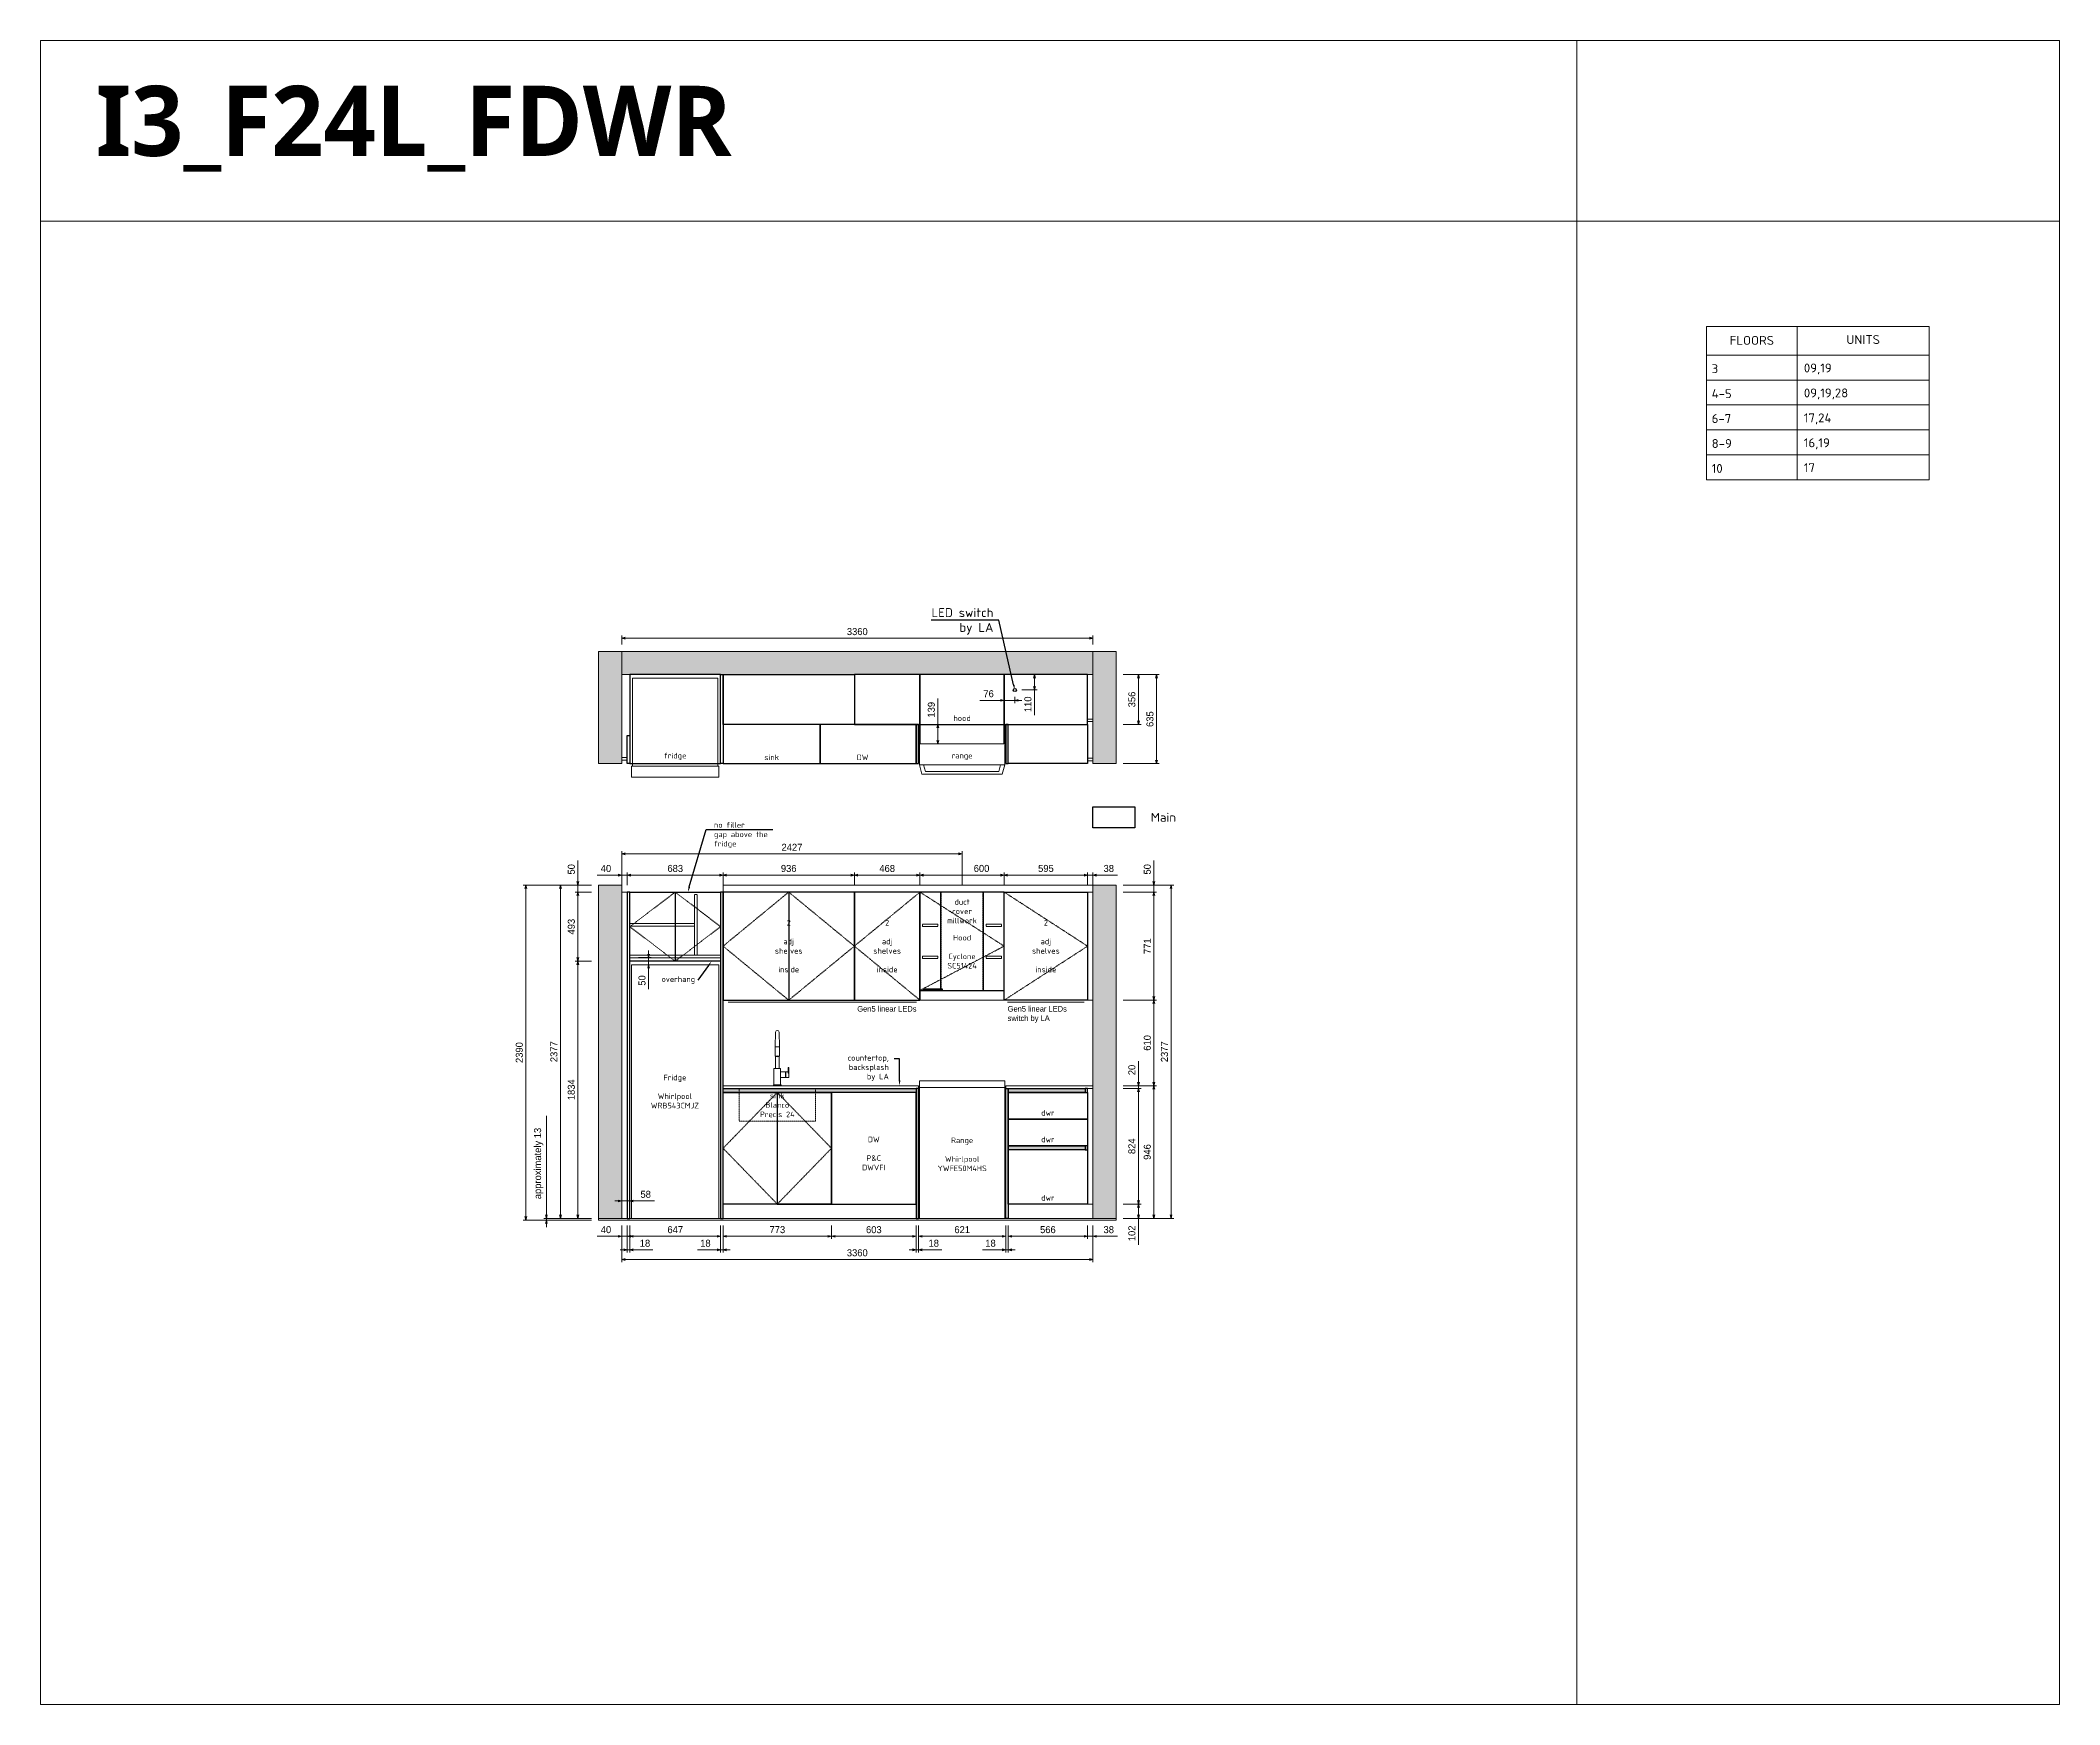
# Model space of a CAD drawing. Header units: millimetres. Extents: x 317748 to 451058, y -7309 to 88509.
# Drawn here: x 336750 to 351148, y 22165 to 34034 of the extents above; entities that cross this region are included whole.
import ezdxf
from ezdxf import colors
from ezdxf.entities.mleader import LeaderData, LeaderLine
from ezdxf.math import Vec2, Vec3

# ---------------------------------------------------------------- set-up
doc = ezdxf.new("R2010")
doc.units = ezdxf.units.MM
doc.header["$LTSCALE"] = 2
doc.header["$MEASUREMENT"] = 0
doc.header["$PDMODE"] = 3
doc.linetypes.add('DASHEDX2', pattern=[1.5, 1, -0.5])
doc.linetypes.add('HIDDEN2', pattern=[0.1875, 0.125, -0.0625])
doc.layers.get('0').update_dxf_attribs({"lineweight": 30})
doc.layers.get('Defpoints').update_dxf_attribs({"color": 255, "lineweight": 0})
for name, color, linetype, lineweight in [('1', 10, 'Continuous', 18), ('4', 6, 'Continuous', 18), ('Appliance', 4, 'Continuous', 20), ('Appliances', 4, 'Continuous', 13), ('Cabinets', 7, 'Continuous', 25), ('Dims', 4, 'Continuous', 20), ('Hatch_grey', 253, 'Continuous', 5), ('KK + Filler', 252, 'Continuous', 18), ('Line_Hdn_Blu', 4, 'HIDDEN2', 5), ('Line_Hidden', 8, 'DASHEDX2', 15), ('Line_Thin', 8, 'Continuous', 18), ('Text', 4, 'Continuous', 20)]:
    doc.layers.add(name, color=color, linetype=linetype, lineweight=lineweight)
doc.styles.add('AGS', font='ags.shx')
doc.styles.add('style1', font='simplex.shx')
doc.dimstyles.new('mm LG 30', dxfattribs={"dimtxt": 50, "dimasz": 25, "dimexe": 19, "dimexo": 50, "dimgap": 22, "dimtad": 1, "dimdec": 0, "dimdsep": 46, "dimtxsty": 'AGS', "dimblk": 'OPEN30', "dimcen": 2, "dimclrd": 256, "dimclre": 256, "dimclrt": 256, "dimadec": 0, "dimazin": 0, "dimtm": 1e-09, "dimtfac": 1, "dimtdec": 0, "dimtmove": 0, "dimatfit": 3, "dimldrblk": 'OPEN30', "dimfxl": 1, "dimtolj": 1, "dimlwd": -1, "dimlwe": -1, "dimarcsym": 0})

msp = doc.modelspace()

# ---------------------------------------------------------------- texts
at = {"layer": '4', "color": 1, "insert": (337143.5, 33709.6), "char_height": 500.5397, "attachment_point": 1, "style": 'style1'}
msp.add_mtext_dynamic_manual_height_columns('{\\fSegoe UI Semibold|b0|i0|c0|p34;\\C3;I\\fSegoe UI Semibold|b0|i0|c204|p34;3\\fSegoe UI Semibold|b0|i0|c0|p34;_F24L_FDWR}', width=12685.365, gutter_width=25.4, heights=[0], dxfattribs=at)
at = {"layer": 'Appliances', "ltscale": 2, "char_height": 40, "style": 'AGS'}
for s, insert, attachment_point in [('Gen5 linear LEDs', (342997, 27147.1), 3), ('Gen5 linear LEDs\\Pswitch by LA', (343647, 27147.1), 1)]:
    msp.add_mtext_dynamic_manual_height_columns(s, width=595.469, gutter_width=1000, heights=[0], dxfattribs=dict(at, insert=insert, attachment_point=attachment_point))
at = {"layer": 'Dims', "char_height": 40, "style": 'style1'}
for s, width, heights, insert, attachment_point in [('\\pxqc;hood', 405.632, [143], (343322, 29179.8), 8), ('\\pxqc;fridge', 405.632, [143], (341276.5, 28900.8), 8), ('\\pxqc;sink', 405.632, [143], (341964.5, 28900.8), 8), ('\\pxqc;DW', 405.632, [143], (342612.5, 28900.8), 8), ('\\pxqc;range', 405.632, [143], (343322.5, 28900.8), 8), ('\\pxqc;2\\P\\Padj\\Pshelves\\P\\Pinside', 298.831, [479.9], (342086, 27574.1), 5), ('\\pxqc;2\\P\\Padj\\Pshelves\\P\\Pinside', 298.831, [479.9], (342788, 27574.1), 5), ('\\pxqc;Hood\\P\\PCyclone\\PSC51424', 600, [287.9], (343322, 27534.6), 5), ('\\pxqc;2\\P\\Padj\\Pshelves\\P\\Pinside', 298.831, [479.9], (343919.5, 27574.1), 5), ('\\pxqc;Fridge\\P\\PWhirlpool\\PWRB543CMJZ', 600, [287.9], (341274.5, 26537.1), 5), ('\\pxqc;sink\\PBlanco\\PPrecis 24', 600, [287.9], (342004.5, 26441.1), 5), ('\\pxqc;dwr', 263.766, [93], (343934, 26365.6), 8), ('\\pxqc;DW\\P\\PP&C\\PDWVFI', 600, [287.9], (342692.5, 26095.6), 5), ('\\pxqc;Range\\P\\PWhirlpool\\PYWFE50M4HS', 600, [287.9], (343322.5, 26089.6), 5), ('\\pxqc;dwr', 263.766, [93], (343934, 26175.6), 8), ('\\pxqc;dwr', 263.766, [93], (343934, 25759.6), 8)]:
    msp.add_mtext_dynamic_manual_height_columns(s, width=width, gutter_width=25, heights=heights, dxfattribs=dict(at, insert=insert, attachment_point=attachment_point))
at = {"layer": 'Dims', "insert": (343322, 27909.6), "char_height": 40, "width": 331.87, "attachment_point": 2, "style": 'style1'}
msp.add_mtext('\\pxqc;duct\\Pcover \\Pmillwork', dxfattribs=at)
at = {"layer": 'Text', "color": 0, "char_height": 63.5, "attachment_point": 1, "style": 'style1'}
for s, width, insert in [('\\pxqc;FLOORS', 648.035, (348629.8, 31925.9)), ('\\pxqc;UNITS', 939.728, (349277.8, 31931.5)), ('3', 648.035, (348667.2, 31723.8)), ('\\pxsm1.5,ql;09,19', 648.035, (349324.4, 31728.9)), ('4-5', 648.035, (348667.2, 31546)), ('\\pxsm1.5,ql;09,19,28', 648.035, (349324.4, 31551.1)), ('6-7', 648.035, (348667.2, 31368.2)), ('\\pxsm1.5,ql;17,24', 648.035, (349324.4, 31373.3)), ('8-9', 648.035, (348667.2, 31190.4)), ('\\pxsm1.5,ql;16,19', 648.035, (349324.4, 31195.5)), ('10', 648.035, (348667.2, 31012.6)), ('\\pxsm1.5,ql;17', 648.035, (349324.4, 31017.7))]:
    msp.add_mtext_dynamic_manual_height_columns(s, width=width, gutter_width=25.4, heights=[0], dxfattribs=dict(at, insert=insert))
at = {"layer": 'Text', "insert": (344667.9, 28493.1), "char_height": 63.5, "attachment_point": 4, "style": 'style1'}
msp.add_mtext_dynamic_manual_height_columns('Main', width=954.766, gutter_width=25.4, heights=[332.5], dxfattribs=at)

# ---------------------------------------------------------------- blocks, each defined once
blk = doc.blocks.new('_Open30')
at = {"color": 0, "linetype": 'ByBlock', "lineweight": -2}
for p, q in [((-1, 0.27), (0, 0)), ((0, 0), (-1, -0.27)), ((0, 0), (-1, 0))]:
    blk.add_line(p, q, dxfattribs=at)
blk = doc.blocks.new('*D200')
at = {"layer": 'Defpoints', "color": 0, "ltscale": 2, "transparency": 16777216}
for p in [(343012, 25633), (343633, 25633), (343633, 25505)]:
    blk.add_point(p, dxfattribs=at)
at = {"layer": 'Dims', "ltscale": 2, "transparency": 16777216}
for p, q in [((343012, 25583), (343012, 25486)), ((343037, 25505), (343608, 25505)), ((343633, 25583), (343633, 25486))]:
    blk.add_line(p, q, dxfattribs=at)
at = {"layer": 'Dims', "ltscale": 2, "transparency": 16777216, "xscale": 25, "yscale": 25, "zscale": 25, "rotation": 180}
blk.add_blockref('_Open30', (343012, 25505), dxfattribs=at)
at = {"layer": 'Dims', "ltscale": 2, "transparency": 16777216, "xscale": 25, "yscale": 25, "zscale": 25}
blk.add_blockref('_Open30', (343633, 25505), dxfattribs=at)
at = {"layer": 'Dims', "ltscale": 2, "transparency": 16777216, "insert": (343323, 25552), "char_height": 50, "attachment_point": 5, "style": 'AGS'}
blk.add_mtext('\\A1;621', dxfattribs=at)
blk = doc.blocks.new('*D201')
at = {"layer": 'Defpoints', "color": 0, "ltscale": 2, "transparency": 16777216}
for p in [(342391, 25633), (342994, 25633), (342391, 25505)]:
    blk.add_point(p, dxfattribs=at)
at = {"layer": 'Dims', "ltscale": 2, "transparency": 16777216}
for p, q in [((342391, 25583), (342391, 25486)), ((342969, 25505), (342416, 25505)), ((342994, 25583), (342994, 25486))]:
    blk.add_line(p, q, dxfattribs=at)
at = {"layer": 'Dims', "ltscale": 2, "transparency": 16777216, "xscale": 25, "yscale": 25, "zscale": 25, "rotation": 180}
blk.add_blockref('_Open30', (342391, 25505), dxfattribs=at)
at = {"layer": 'Dims', "ltscale": 2, "transparency": 16777216, "xscale": 25, "yscale": 25, "zscale": 25}
blk.add_blockref('_Open30', (342994, 25505), dxfattribs=at)
at = {"layer": 'Dims', "ltscale": 2, "transparency": 16777216, "insert": (342693, 25552), "char_height": 50, "attachment_point": 5, "style": 'AGS'}
blk.add_mtext('\\A1;603', dxfattribs=at)
blk = doc.blocks.new('*D202')
at = {"layer": 'Defpoints', "color": 0, "ltscale": 2, "transparency": 16777216}
for p in [(341618, 25633), (342391, 25633), (341618, 25505)]:
    blk.add_point(p, dxfattribs=at)
at = {"layer": 'Dims', "ltscale": 2, "transparency": 16777216}
for p, q in [((341618, 25583), (341618, 25486)), ((342366, 25505), (341643, 25505)), ((342391, 25583), (342391, 25486))]:
    blk.add_line(p, q, dxfattribs=at)
at = {"layer": 'Dims', "ltscale": 2, "transparency": 16777216, "xscale": 25, "yscale": 25, "zscale": 25, "rotation": 180}
blk.add_blockref('_Open30', (341618, 25505), dxfattribs=at)
at = {"layer": 'Dims', "ltscale": 2, "transparency": 16777216, "xscale": 25, "yscale": 25, "zscale": 25}
blk.add_blockref('_Open30', (342391, 25505), dxfattribs=at)
at = {"layer": 'Dims', "ltscale": 2, "transparency": 16777216, "insert": (342005, 25552), "char_height": 50, "attachment_point": 5, "style": 'AGS'}
blk.add_mtext('\\A1;773', dxfattribs=at)
blk = doc.blocks.new('*D203')
at = {"layer": 'Defpoints', "color": 0, "ltscale": 2, "transparency": 16777216}
for p in [(343651, 25633), (344217, 25633), (344217, 25505)]:
    blk.add_point(p, dxfattribs=at)
at = {"layer": 'Dims', "ltscale": 2, "transparency": 16777216}
for p, q in [((343651, 25583), (343651, 25486)), ((343676, 25505), (344192, 25505)), ((344217, 25583), (344217, 25486))]:
    blk.add_line(p, q, dxfattribs=at)
at = {"layer": 'Dims', "ltscale": 2, "transparency": 16777216, "xscale": 25, "yscale": 25, "zscale": 25, "rotation": 180}
blk.add_blockref('_Open30', (343651, 25505), dxfattribs=at)
at = {"layer": 'Dims', "ltscale": 2, "transparency": 16777216, "xscale": 25, "yscale": 25, "zscale": 25}
blk.add_blockref('_Open30', (344217, 25505), dxfattribs=at)
at = {"layer": 'Dims', "ltscale": 2, "transparency": 16777216, "insert": (343934, 25552), "char_height": 50, "attachment_point": 5, "style": 'AGS'}
blk.add_mtext('\\A1;566', dxfattribs=at)
blk = doc.blocks.new('*D180')
at = {"layer": 'Defpoints', "color": 0, "ltscale": 2, "transparency": 16777216}
for p in [(344217, 25633), (344255, 25633), (344255, 25505)]:
    blk.add_point(p, dxfattribs=at)
at = {"layer": 'Dims', "ltscale": 2, "transparency": 16777216}
for p, q in [((344192, 25505), (344167, 25505)), ((344217, 25583), (344217, 25486)), ((344217, 25505), (344255, 25505)), ((344255, 25583), (344255, 25486)), ((344280, 25505), (344430, 25505))]:
    blk.add_line(p, q, dxfattribs=at)
at = {"layer": 'Dims', "ltscale": 2, "transparency": 16777216, "xscale": 25, "yscale": 25, "zscale": 25}
blk.add_blockref('_Open30', (344217, 25505), dxfattribs=at)
at = {"layer": 'Dims', "ltscale": 2, "transparency": 16777216, "xscale": 25, "yscale": 25, "zscale": 25, "rotation": 180}
blk.add_blockref('_Open30', (344255, 25505), dxfattribs=at)
at = {"layer": 'Dims', "ltscale": 2, "transparency": 16777216, "insert": (344368, 25552), "char_height": 50, "attachment_point": 5, "style": 'AGS'}
blk.add_mtext('\\A1;38', dxfattribs=at)
blk = doc.blocks.new('*D181')
at = {"layer": 'Defpoints', "color": 0, "ltscale": 2, "transparency": 16777216}
for p in [(343633, 25633), (343651, 25633), (343633, 25408)]:
    blk.add_point(p, dxfattribs=at)
at = {"layer": 'Dims', "ltscale": 2, "transparency": 16777216}
for p, q in [((343633, 25583), (343633, 25389)), ((343651, 25583), (343651, 25389)), ((343608, 25408), (343468, 25408)), ((343651, 25408), (343633, 25408)), ((343676, 25408), (343701, 25408))]:
    blk.add_line(p, q, dxfattribs=at)
at = {"layer": 'Dims', "ltscale": 2, "transparency": 16777216, "xscale": 25, "yscale": 25, "zscale": 25}
blk.add_blockref('_Open30', (343633, 25408), dxfattribs=at)
at = {"layer": 'Dims', "ltscale": 2, "transparency": 16777216, "xscale": 25, "yscale": 25, "zscale": 25, "rotation": 180}
blk.add_blockref('_Open30', (343651, 25408), dxfattribs=at)
at = {"layer": 'Dims', "ltscale": 2, "transparency": 16777216, "insert": (343525, 25455), "char_height": 50, "attachment_point": 5, "style": 'AGS'}
blk.add_mtext('\\A1;18', dxfattribs=at)
blk = doc.blocks.new('*D182')
at = {"layer": 'Defpoints', "color": 0, "ltscale": 2, "transparency": 16777216}
for p in [(342994, 25633), (343012, 25633), (343012, 25408)]:
    blk.add_point(p, dxfattribs=at)
at = {"layer": 'Dims', "ltscale": 2, "transparency": 16777216}
for p, q in [((342994, 25583), (342994, 25389)), ((343012, 25583), (343012, 25389)), ((342969, 25408), (342944, 25408)), ((342994, 25408), (343012, 25408)), ((343037, 25408), (343177, 25408))]:
    blk.add_line(p, q, dxfattribs=at)
at = {"layer": 'Dims', "ltscale": 2, "transparency": 16777216, "xscale": 25, "yscale": 25, "zscale": 25}
blk.add_blockref('_Open30', (342994, 25408), dxfattribs=at)
at = {"layer": 'Dims', "ltscale": 2, "transparency": 16777216, "xscale": 25, "yscale": 25, "zscale": 25, "rotation": 180}
blk.add_blockref('_Open30', (343012, 25408), dxfattribs=at)
at = {"layer": 'Dims', "ltscale": 2, "transparency": 16777216, "insert": (343120, 25455), "char_height": 50, "attachment_point": 5, "style": 'AGS'}
blk.add_mtext('\\A1;18', dxfattribs=at)
blk = doc.blocks.new('*D204')
at = {"layer": 'Defpoints', "color": 0, "ltscale": 2, "transparency": 16777216}
for p in [(340953, 25633), (341600, 25633), (340953, 25505)]:
    blk.add_point(p, dxfattribs=at)
at = {"layer": 'Dims', "ltscale": 2, "transparency": 16777216}
for p, q in [((340953, 25583), (340953, 25486)), ((341575, 25505), (340978, 25505)), ((341600, 25583), (341600, 25486))]:
    blk.add_line(p, q, dxfattribs=at)
at = {"layer": 'Dims', "ltscale": 2, "transparency": 16777216, "xscale": 25, "yscale": 25, "zscale": 25, "rotation": 180}
blk.add_blockref('_Open30', (340953, 25505), dxfattribs=at)
at = {"layer": 'Dims', "ltscale": 2, "transparency": 16777216, "xscale": 25, "yscale": 25, "zscale": 25}
blk.add_blockref('_Open30', (341600, 25505), dxfattribs=at)
at = {"layer": 'Dims', "ltscale": 2, "transparency": 16777216, "insert": (341277, 25552), "char_height": 50, "attachment_point": 5, "style": 'AGS'}
blk.add_mtext('\\A1;647', dxfattribs=at)
blk = doc.blocks.new('*D183')
at = {"layer": 'Defpoints', "color": 0, "ltscale": 2, "transparency": 16777216}
for p in [(341600, 25633), (341618, 25633), (341600, 25408)]:
    blk.add_point(p, dxfattribs=at)
at = {"layer": 'Dims', "ltscale": 2, "transparency": 16777216}
for p, q in [((341600, 25583), (341600, 25389)), ((341618, 25583), (341618, 25389)), ((341575, 25408), (341435, 25408)), ((341618, 25408), (341600, 25408)), ((341643, 25408), (341668, 25408))]:
    blk.add_line(p, q, dxfattribs=at)
at = {"layer": 'Dims', "ltscale": 2, "transparency": 16777216, "xscale": 25, "yscale": 25, "zscale": 25}
blk.add_blockref('_Open30', (341600, 25408), dxfattribs=at)
at = {"layer": 'Dims', "ltscale": 2, "transparency": 16777216, "xscale": 25, "yscale": 25, "zscale": 25, "rotation": 180}
blk.add_blockref('_Open30', (341618, 25408), dxfattribs=at)
at = {"layer": 'Dims', "ltscale": 2, "transparency": 16777216, "insert": (341492, 25455), "char_height": 50, "attachment_point": 5, "style": 'AGS'}
blk.add_mtext('\\A1;18', dxfattribs=at)
blk = doc.blocks.new('*D205')
at = {"layer": 'Defpoints', "color": 0, "ltscale": 2, "transparency": 16777216}
for p in [(340935, 25633), (340953, 25633), (340953, 25408)]:
    blk.add_point(p, dxfattribs=at)
at = {"layer": 'Dims', "ltscale": 2, "transparency": 16777216}
for p, q in [((340935, 25583), (340935, 25389)), ((340953, 25583), (340953, 25389)), ((340910, 25408), (340885, 25408)), ((340935, 25408), (340953, 25408)), ((340978, 25408), (341118, 25408))]:
    blk.add_line(p, q, dxfattribs=at)
at = {"layer": 'Dims', "ltscale": 2, "transparency": 16777216, "xscale": 25, "yscale": 25, "zscale": 25}
blk.add_blockref('_Open30', (340935, 25408), dxfattribs=at)
at = {"layer": 'Dims', "ltscale": 2, "transparency": 16777216, "xscale": 25, "yscale": 25, "zscale": 25, "rotation": 180}
blk.add_blockref('_Open30', (340953, 25408), dxfattribs=at)
at = {"layer": 'Dims', "ltscale": 2, "transparency": 16777216, "insert": (341061, 25455), "char_height": 50, "attachment_point": 5, "style": 'AGS'}
blk.add_mtext('\\A1;18', dxfattribs=at)
blk = doc.blocks.new('*D206')
at = {"layer": 'Defpoints', "color": 0, "ltscale": 2, "transparency": 16777216}
for p in [(340895, 25633), (340935, 25633), (340895, 25505)]:
    blk.add_point(p, dxfattribs=at)
at = {"layer": 'Dims', "ltscale": 2, "transparency": 16777216}
for p, q in [((340870, 25505), (340720, 25505)), ((340895, 25583), (340895, 25486)), ((340935, 25505), (340895, 25505)), ((340935, 25583), (340935, 25486)), ((340960, 25505), (340985, 25505))]:
    blk.add_line(p, q, dxfattribs=at)
at = {"layer": 'Dims', "ltscale": 2, "transparency": 16777216, "xscale": 25, "yscale": 25, "zscale": 25}
blk.add_blockref('_Open30', (340895, 25505), dxfattribs=at)
at = {"layer": 'Dims', "ltscale": 2, "transparency": 16777216, "xscale": 25, "yscale": 25, "zscale": 25, "rotation": 180}
blk.add_blockref('_Open30', (340935, 25505), dxfattribs=at)
at = {"layer": 'Dims', "ltscale": 2, "transparency": 16777216, "insert": (340783, 25552), "char_height": 50, "attachment_point": 5, "style": 'AGS'}
blk.add_mtext('\\A1;40', dxfattribs=at)
blk = doc.blocks.new('*D184')
at = {"layer": 'Defpoints', "color": 0, "ltscale": 2, "transparency": 16777216}
for p in [(340895, 25633), (344255, 25633), (344255, 25340)]:
    blk.add_point(p, dxfattribs=at)
at = {"layer": 'Dims', "ltscale": 2, "transparency": 16777216}
for p, q in [((340895, 25583), (340895, 25321)), ((344255, 25583), (344255, 25321)), ((340920, 25340), (344230, 25340))]:
    blk.add_line(p, q, dxfattribs=at)
at = {"layer": 'Dims', "ltscale": 2, "transparency": 16777216, "xscale": 25, "yscale": 25, "zscale": 25, "rotation": 180}
blk.add_blockref('_Open30', (340895, 25340), dxfattribs=at)
at = {"layer": 'Dims', "ltscale": 2, "transparency": 16777216, "xscale": 25, "yscale": 25, "zscale": 25}
blk.add_blockref('_Open30', (344255, 25340), dxfattribs=at)
at = {"layer": 'Dims', "ltscale": 2, "transparency": 16777216, "insert": (342575, 25387), "char_height": 50, "attachment_point": 5, "style": 'AGS'}
blk.add_mtext('\\A1;3360', dxfattribs=at)
blk = doc.blocks.new('*D207')
at = {"layer": 'Defpoints', "color": 0, "ltscale": 2, "transparency": 16777216}
for p in [(344217, 28081), (343622, 27960), (344217, 27960)]:
    blk.add_point(p, dxfattribs=at)
at = {"layer": 'Dims', "ltscale": 2, "transparency": 16777216}
for p, q in [((343622, 28010), (343622, 28100)), ((343647, 28081), (344192, 28081)), ((344217, 28010), (344217, 28100))]:
    blk.add_line(p, q, dxfattribs=at)
at = {"layer": 'Dims', "ltscale": 2, "transparency": 16777216, "xscale": 25, "yscale": 25, "zscale": 25, "rotation": 180}
blk.add_blockref('_Open30', (343622, 28081), dxfattribs=at)
at = {"layer": 'Dims', "ltscale": 2, "transparency": 16777216, "xscale": 25, "yscale": 25, "zscale": 25}
blk.add_blockref('_Open30', (344217, 28081), dxfattribs=at)
at = {"layer": 'Dims', "ltscale": 2, "transparency": 16777216, "insert": (343920, 28128), "char_height": 50, "attachment_point": 5, "style": 'AGS'}
blk.add_mtext('\\A1;595', dxfattribs=at)
blk = doc.blocks.new('*D208')
at = {"layer": 'Defpoints', "color": 0, "ltscale": 2, "transparency": 16777216}
for p in [(343022, 28081), (343022, 27960), (343622, 27960)]:
    blk.add_point(p, dxfattribs=at)
at = {"layer": 'Dims', "ltscale": 2, "transparency": 16777216}
for p, q in [((343022, 28010), (343022, 28100)), ((343597, 28081), (343047, 28081)), ((343622, 28010), (343622, 28100))]:
    blk.add_line(p, q, dxfattribs=at)
at = {"layer": 'Dims', "ltscale": 2, "transparency": 16777216, "xscale": 25, "yscale": 25, "zscale": 25, "rotation": 180}
blk.add_blockref('_Open30', (343022, 28081), dxfattribs=at)
at = {"layer": 'Dims', "ltscale": 2, "transparency": 16777216, "xscale": 25, "yscale": 25, "zscale": 25}
blk.add_blockref('_Open30', (343622, 28081), dxfattribs=at)
at = {"layer": 'Dims', "ltscale": 2, "transparency": 16777216, "insert": (343461, 28128), "char_height": 50, "attachment_point": 5, "style": 'AGS'}
blk.add_mtext('\\A1;600', dxfattribs=at)
blk = doc.blocks.new('*D209')
at = {"layer": 'Defpoints', "color": 0, "ltscale": 2, "transparency": 16777216}
for p in [(342554, 28081), (342554, 27960), (343022, 27960)]:
    blk.add_point(p, dxfattribs=at)
at = {"layer": 'Dims', "ltscale": 2, "transparency": 16777216}
for p, q in [((342554, 28010), (342554, 28100)), ((342997, 28081), (342579, 28081)), ((343022, 28010), (343022, 28100))]:
    blk.add_line(p, q, dxfattribs=at)
at = {"layer": 'Dims', "ltscale": 2, "transparency": 16777216, "xscale": 25, "yscale": 25, "zscale": 25, "rotation": 180}
blk.add_blockref('_Open30', (342554, 28081), dxfattribs=at)
at = {"layer": 'Dims', "ltscale": 2, "transparency": 16777216, "xscale": 25, "yscale": 25, "zscale": 25}
blk.add_blockref('_Open30', (343022, 28081), dxfattribs=at)
at = {"layer": 'Dims', "ltscale": 2, "transparency": 16777216, "insert": (342788, 28128), "char_height": 50, "attachment_point": 5, "style": 'AGS'}
blk.add_mtext('\\A1;468', dxfattribs=at)
blk = doc.blocks.new('*D210')
at = {"layer": 'Defpoints', "color": 0, "ltscale": 2, "transparency": 16777216}
for p in [(341618, 28081), (341618, 27960), (342554, 27960)]:
    blk.add_point(p, dxfattribs=at)
at = {"layer": 'Dims', "ltscale": 2, "transparency": 16777216}
for p, q in [((341618, 28010), (341618, 28100)), ((342529, 28081), (341643, 28081)), ((342554, 28010), (342554, 28100))]:
    blk.add_line(p, q, dxfattribs=at)
at = {"layer": 'Dims', "ltscale": 2, "transparency": 16777216, "xscale": 25, "yscale": 25, "zscale": 25, "rotation": 180}
blk.add_blockref('_Open30', (341618, 28081), dxfattribs=at)
at = {"layer": 'Dims', "ltscale": 2, "transparency": 16777216, "xscale": 25, "yscale": 25, "zscale": 25}
blk.add_blockref('_Open30', (342554, 28081), dxfattribs=at)
at = {"layer": 'Dims', "ltscale": 2, "transparency": 16777216, "insert": (342086, 28128), "char_height": 50, "attachment_point": 5, "style": 'AGS'}
blk.add_mtext('\\A1;936', dxfattribs=at)
blk = doc.blocks.new('*D211')
at = {"layer": 'Defpoints', "color": 0, "ltscale": 2, "transparency": 16777216}
for p in [(340935, 28081), (340935, 27960), (341618, 27960)]:
    blk.add_point(p, dxfattribs=at)
at = {"layer": 'Dims', "ltscale": 2, "transparency": 16777216}
for p, q in [((340935, 28010), (340935, 28100)), ((341593, 28081), (340960, 28081)), ((341618, 28010), (341618, 28100))]:
    blk.add_line(p, q, dxfattribs=at)
at = {"layer": 'Dims', "ltscale": 2, "transparency": 16777216, "xscale": 25, "yscale": 25, "zscale": 25, "rotation": 180}
blk.add_blockref('_Open30', (340935, 28081), dxfattribs=at)
at = {"layer": 'Dims', "ltscale": 2, "transparency": 16777216, "xscale": 25, "yscale": 25, "zscale": 25}
blk.add_blockref('_Open30', (341618, 28081), dxfattribs=at)
at = {"layer": 'Dims', "ltscale": 2, "transparency": 16777216, "insert": (341277, 28128), "char_height": 50, "attachment_point": 5, "style": 'AGS'}
blk.add_mtext('\\A1;683', dxfattribs=at)
blk = doc.blocks.new('*D212')
at = {"layer": 'Defpoints', "color": 0, "ltscale": 2, "transparency": 16777216}
for p in [(340895, 28081), (340895, 27960), (340935, 27960)]:
    blk.add_point(p, dxfattribs=at)
at = {"layer": 'Dims', "ltscale": 2, "transparency": 16777216}
for p, q in [((340870, 28081), (340720, 28081)), ((340895, 28010), (340895, 28100)), ((340935, 28081), (340895, 28081)), ((340935, 28010), (340935, 28100)), ((340960, 28081), (340985, 28081))]:
    blk.add_line(p, q, dxfattribs=at)
at = {"layer": 'Dims', "ltscale": 2, "transparency": 16777216, "xscale": 25, "yscale": 25, "zscale": 25}
blk.add_blockref('_Open30', (340895, 28081), dxfattribs=at)
at = {"layer": 'Dims', "ltscale": 2, "transparency": 16777216, "xscale": 25, "yscale": 25, "zscale": 25, "rotation": 180}
blk.add_blockref('_Open30', (340935, 28081), dxfattribs=at)
at = {"layer": 'Dims', "ltscale": 2, "transparency": 16777216, "insert": (340783, 28128), "char_height": 50, "attachment_point": 5, "style": 'AGS'}
blk.add_mtext('\\A1;40', dxfattribs=at)
blk = doc.blocks.new('*D213')
at = {"layer": 'Defpoints', "color": 0, "ltscale": 2, "transparency": 16777216}
for p in [(340583, 27467), (340730, 27467), (340730, 25633)]:
    blk.add_point(p, dxfattribs=at)
at = {"layer": 'Dims', "ltscale": 2, "transparency": 16777216}
for p, q in [((340680, 27467), (340564, 27467)), ((340583, 25658), (340583, 27442)), ((340680, 25633), (340564, 25633))]:
    blk.add_line(p, q, dxfattribs=at)
at = {"layer": 'Dims', "ltscale": 2, "transparency": 16777216, "xscale": 25, "yscale": 25, "zscale": 25}
for p, rotation in [((340583, 27467), 90), ((340583, 25633), 270)]:
    blk.add_blockref('_Open30', p, dxfattribs=dict(at, rotation=rotation))
at = {"layer": 'Dims', "ltscale": 2, "transparency": 16777216, "insert": (340536, 26550), "char_height": 50, "attachment_point": 5, "rotation": 90, "style": 'AGS'}
blk.add_mtext('\\A1;1834', dxfattribs=at)
blk = doc.blocks.new('*D185')
at = {"layer": 'Defpoints', "color": 0, "ltscale": 2, "transparency": 16777216}
for p in [(340583, 27960), (340730, 27960), (340730, 27467)]:
    blk.add_point(p, dxfattribs=at)
at = {"layer": 'Dims', "ltscale": 2, "transparency": 16777216}
for p, q in [((340680, 27960), (340564, 27960)), ((340583, 27492), (340583, 27935)), ((340680, 27467), (340564, 27467))]:
    blk.add_line(p, q, dxfattribs=at)
at = {"layer": 'Dims', "ltscale": 2, "transparency": 16777216, "xscale": 25, "yscale": 25, "zscale": 25}
for p, rotation in [((340583, 27960), 90), ((340583, 27467), 270)]:
    blk.add_blockref('_Open30', p, dxfattribs=dict(at, rotation=rotation))
at = {"layer": 'Dims', "ltscale": 2, "transparency": 16777216, "insert": (340536, 27713), "char_height": 50, "attachment_point": 5, "rotation": 90, "style": 'AGS'}
blk.add_mtext('\\A1;493', dxfattribs=at)
blk = doc.blocks.new('*D214')
at = {"layer": 'Defpoints', "color": 0, "ltscale": 2, "transparency": 16777216}
for p in [(340583, 28010), (340730, 28010), (340730, 27960)]:
    blk.add_point(p, dxfattribs=at)
at = {"layer": 'Dims', "ltscale": 2, "transparency": 16777216}
for p, q in [((340583, 28035), (340583, 28185)), ((340680, 28010), (340564, 28010)), ((340680, 27960), (340564, 27960)), ((340583, 27960), (340583, 28010)), ((340583, 27935), (340583, 27910))]:
    blk.add_line(p, q, dxfattribs=at)
at = {"layer": 'Dims', "ltscale": 2, "transparency": 16777216, "xscale": 25, "yscale": 25, "zscale": 25}
for p, rotation in [((340583, 28010), 270), ((340583, 27960), 90)]:
    blk.add_blockref('_Open30', p, dxfattribs=dict(at, rotation=rotation))
at = {"layer": 'Dims', "ltscale": 2, "transparency": 16777216, "insert": (340536, 28122), "char_height": 50, "attachment_point": 5, "rotation": 90, "style": 'AGS'}
blk.add_mtext('\\A1;50', dxfattribs=at)
blk = doc.blocks.new('*D215')
at = {"layer": 'Defpoints', "color": 0, "ltscale": 2, "transparency": 16777216}
for p in [(340459, 28010), (340730, 28010), (340730, 25633)]:
    blk.add_point(p, dxfattribs=at)
at = {"layer": 'Dims', "ltscale": 2, "transparency": 16777216}
for p, q in [((340680, 28010), (340440, 28010)), ((340459, 25658), (340459, 27985)), ((340680, 25633), (340440, 25633))]:
    blk.add_line(p, q, dxfattribs=at)
at = {"layer": 'Dims', "ltscale": 2, "transparency": 16777216, "xscale": 25, "yscale": 25, "zscale": 25}
for p, rotation in [((340459, 28010), 90), ((340459, 25633), 270)]:
    blk.add_blockref('_Open30', p, dxfattribs=dict(at, rotation=rotation))
at = {"layer": 'Dims', "ltscale": 2, "transparency": 16777216, "insert": (340412, 26821), "char_height": 50, "attachment_point": 5, "rotation": 90, "style": 'AGS'}
blk.add_mtext('\\A1;2377', dxfattribs=at)
blk = doc.blocks.new('*D216')
at = {"layer": 'Defpoints', "color": 0, "ltscale": 2, "transparency": 16777216}
for p in [(340358, 25633), (340730, 25633), (340730, 25620)]:
    blk.add_point(p, dxfattribs=at)
at = {"layer": 'Dims', "ltscale": 2, "transparency": 16777216}
for p, q in [((340358, 25658), (340358, 26365)), ((340680, 25633), (340339, 25633)), ((340358, 25620), (340358, 25633)), ((340680, 25620), (340339, 25620)), ((340358, 25595), (340358, 25570))]:
    blk.add_line(p, q, dxfattribs=at)
at = {"layer": 'Dims', "ltscale": 2, "transparency": 16777216, "xscale": 25, "yscale": 25, "zscale": 25}
for p, rotation in [((340358, 25633), 270), ((340358, 25620), 90)]:
    blk.add_blockref('_Open30', p, dxfattribs=dict(at, rotation=rotation))
at = {"layer": 'Dims', "ltscale": 2, "transparency": 16777216, "insert": (340303, 26024), "char_height": 50, "attachment_point": 5, "rotation": 90, "style": 'AGS'}
blk.add_mtext('\\A1;approximately 13', dxfattribs=at)
blk = doc.blocks.new('*D186')
at = {"layer": 'Defpoints', "color": 0, "ltscale": 2, "transparency": 16777216}
for p in [(340212, 28010), (340730, 28010), (340730, 25620)]:
    blk.add_point(p, dxfattribs=at)
at = {"layer": 'Dims', "ltscale": 2, "transparency": 16777216}
for p, q in [((340680, 28010), (340193, 28010)), ((340212, 25645), (340212, 27985)), ((340680, 25620), (340193, 25620))]:
    blk.add_line(p, q, dxfattribs=at)
at = {"layer": 'Dims', "ltscale": 2, "transparency": 16777216, "xscale": 25, "yscale": 25, "zscale": 25}
for p, rotation in [((340212, 28010), 90), ((340212, 25620), 270)]:
    blk.add_blockref('_Open30', p, dxfattribs=dict(at, rotation=rotation))
at = {"layer": 'Dims', "ltscale": 2, "transparency": 16777216, "insert": (340165, 26815), "char_height": 50, "attachment_point": 5, "rotation": 90, "style": 'AGS'}
blk.add_mtext('\\A1;2390', dxfattribs=at)
blk = doc.blocks.new('*D187')
at = {"layer": 'Defpoints', "color": 0, "ltscale": 2, "transparency": 16777216}
for p in [(340966, 27492), (340966, 27442), (341087, 27442)]:
    blk.add_point(p, dxfattribs=at)
at = {"layer": 'Dims', "ltscale": 2, "transparency": 16777216}
for p, q in [((341087, 27517), (341087, 27542)), ((341016, 27492), (341106, 27492)), ((341016, 27442), (341106, 27442)), ((341087, 27492), (341087, 27442)), ((341087, 27417), (341087, 27267))]:
    blk.add_line(p, q, dxfattribs=at)
at = {"layer": 'Dims', "ltscale": 2, "transparency": 16777216, "xscale": 25, "yscale": 25, "zscale": 25}
for p, rotation in [((341087, 27492), 270), ((341087, 27442), 90)]:
    blk.add_blockref('_Open30', p, dxfattribs=dict(at, rotation=rotation))
at = {"layer": 'Dims', "ltscale": 2, "transparency": 16777216, "insert": (341040, 27329), "char_height": 50, "attachment_point": 5, "rotation": 90, "style": 'AGS'}
blk.add_mtext('\\A1;50', dxfattribs=at)
blk = doc.blocks.new('*D217')
at = {"layer": '1', "ltscale": 2, "transparency": 16777216}
for p, q in [((340895, 28010), (340895, 28251)), ((340920, 28232), (343297, 28232)), ((343322, 28010), (343322, 28251))]:
    blk.add_line(p, q, dxfattribs=at)
at = {"layer": 'Defpoints', "color": 0, "ltscale": 2, "transparency": 16777216}
for p in [(343322, 28232), (340895, 27960), (343322, 27960)]:
    blk.add_point(p, dxfattribs=at)
at = {"layer": '1', "ltscale": 2, "transparency": 16777216, "xscale": 25, "yscale": 25, "zscale": 25, "rotation": 180}
blk.add_blockref('_Open30', (340895, 28232), dxfattribs=at)
at = {"layer": '1', "ltscale": 2, "transparency": 16777216, "xscale": 25, "yscale": 25, "zscale": 25}
blk.add_blockref('_Open30', (343322, 28232), dxfattribs=at)
at = {"layer": '1', "ltscale": 2, "transparency": 16777216, "insert": (342109, 28279), "char_height": 50, "attachment_point": 5, "style": 'AGS'}
blk.add_mtext('\\A1;2427', dxfattribs=at)
blk = doc.blocks.new('*D218')
at = {"layer": 'Defpoints', "color": 0, "ltscale": 2, "transparency": 16777216}
for p in [(340895, 25633), (340953, 25757), (340953, 25633)]:
    blk.add_point(p, dxfattribs=at)
at = {"layer": 'Dims', "ltscale": 2, "transparency": 16777216}
for p, q in [((340895, 25683), (340895, 25776)), ((340953, 25683), (340953, 25776)), ((340870, 25757), (340845, 25757)), ((340895, 25757), (340953, 25757)), ((340978, 25757), (341128, 25757))]:
    blk.add_line(p, q, dxfattribs=at)
at = {"layer": 'Dims', "ltscale": 2, "transparency": 16777216, "xscale": 25, "yscale": 25, "zscale": 25}
blk.add_blockref('_Open30', (340895, 25757), dxfattribs=at)
at = {"layer": 'Dims', "ltscale": 2, "transparency": 16777216, "xscale": 25, "yscale": 25, "zscale": 25, "rotation": 180}
blk.add_blockref('_Open30', (340953, 25757), dxfattribs=at)
at = {"layer": 'Dims', "ltscale": 2, "transparency": 16777216, "insert": (341066, 25804), "char_height": 50, "attachment_point": 5, "style": 'AGS'}
blk.add_mtext('\\A1;58', dxfattribs=at)
blk = doc.blocks.new('*D188')
at = {"layer": 'Defpoints', "color": 0, "ltscale": 2, "transparency": 16777216}
for p in [(343698, 29511), (343698, 29401), (343839, 29401)]:
    blk.add_point(p, dxfattribs=at)
at = {"layer": 'Dims', "ltscale": 2, "transparency": 16777216}
for p, q in [((343748, 29511), (343858, 29511)), ((343748, 29401), (343858, 29401)), ((343839, 29486), (343839, 29426)), ((343839, 29401), (343839, 29222))]:
    blk.add_line(p, q, dxfattribs=at)
at = {"layer": 'Dims', "ltscale": 2, "transparency": 16777216, "xscale": 25, "yscale": 25, "zscale": 25}
for p, rotation in [((343839, 29511), 90), ((343839, 29401), 270)]:
    blk.add_blockref('_Open30', p, dxfattribs=dict(at, rotation=rotation))
at = {"layer": 'Dims', "ltscale": 2, "transparency": 16777216, "insert": (343792, 29299), "char_height": 50, "attachment_point": 5, "rotation": 90, "style": 'AGS'}
blk.add_mtext('\\A1;110', dxfattribs=at)
blk = doc.blocks.new('*D189')
at = {"layer": 'Defpoints', "color": 0, "ltscale": 2, "transparency": 16777216}
for p in [(343622, 29401), (343698, 29401), (343622, 29327)]:
    blk.add_point(p, dxfattribs=at)
at = {"layer": 'Dims', "ltscale": 2, "transparency": 16777216}
for p, q in [((343597, 29327), (343449, 29327)), ((343622, 29351), (343622, 29308)), ((343698, 29327), (343622, 29327)), ((343698, 29351), (343698, 29308)), ((343723, 29327), (343748, 29327))]:
    blk.add_line(p, q, dxfattribs=at)
at = {"layer": 'Dims', "ltscale": 2, "transparency": 16777216, "xscale": 25, "yscale": 25, "zscale": 25}
blk.add_blockref('_Open30', (343622, 29327), dxfattribs=at)
at = {"layer": 'Dims', "ltscale": 2, "transparency": 16777216, "xscale": 25, "yscale": 25, "zscale": 25, "rotation": 180}
blk.add_blockref('_Open30', (343698, 29327), dxfattribs=at)
at = {"layer": 'Dims', "ltscale": 2, "transparency": 16777216, "insert": (343511, 29374), "char_height": 50, "attachment_point": 5, "style": 'AGS'}
blk.add_mtext('\\A1;76', dxfattribs=at)
blk = doc.blocks.new('*D219')
at = {"layer": 'Defpoints', "color": 0, "ltscale": 2, "transparency": 16777216}
for p in [(340895, 29770), (340895, 29676), (344255, 29676)]:
    blk.add_point(p, dxfattribs=at)
at = {"layer": 'Dims', "ltscale": 2, "transparency": 16777216}
for p, q in [((340895, 29726), (340895, 29789)), ((344230, 29770), (340920, 29770)), ((344255, 29726), (344255, 29789))]:
    blk.add_line(p, q, dxfattribs=at)
at = {"layer": 'Dims', "ltscale": 2, "transparency": 16777216, "xscale": 25, "yscale": 25, "zscale": 25, "rotation": 180}
blk.add_blockref('_Open30', (340895, 29770), dxfattribs=at)
at = {"layer": 'Dims', "ltscale": 2, "transparency": 16777216, "xscale": 25, "yscale": 25, "zscale": 25}
blk.add_blockref('_Open30', (344255, 29770), dxfattribs=at)
at = {"layer": 'Dims', "ltscale": 2, "transparency": 16777216, "insert": (342575, 29817), "char_height": 50, "attachment_point": 5, "style": 'AGS'}
blk.add_mtext('\\A1;3360', dxfattribs=at)
blk = doc.blocks.new('*D190')
at = {"layer": 'Defpoints', "color": 0, "ltscale": 2, "transparency": 16777216}
for p in [(344420, 29511), (344420, 29155), (344580, 29155)]:
    blk.add_point(p, dxfattribs=at)
at = {"layer": 'Dims', "ltscale": 2, "transparency": 16777216}
for p, q in [((344470, 29511), (344599, 29511)), ((344580, 29486), (344580, 29180)), ((344470, 29155), (344599, 29155))]:
    blk.add_line(p, q, dxfattribs=at)
at = {"layer": 'Dims', "ltscale": 2, "transparency": 16777216, "xscale": 25, "yscale": 25, "zscale": 25}
for p, rotation in [((344580, 29511), 90), ((344580, 29155), 270)]:
    blk.add_blockref('_Open30', p, dxfattribs=dict(at, rotation=rotation))
at = {"layer": 'Dims', "ltscale": 2, "transparency": 16777216, "insert": (344533, 29333), "char_height": 50, "attachment_point": 5, "rotation": 90, "style": 'AGS'}
blk.add_mtext('\\A1;356', dxfattribs=at)
blk = doc.blocks.new('*D191')
at = {"layer": 'Defpoints', "color": 0, "ltscale": 2, "transparency": 16777216}
for p in [(344420, 29511), (344420, 28876), (344709, 28876)]:
    blk.add_point(p, dxfattribs=at)
at = {"layer": 'Dims', "ltscale": 2, "transparency": 16777216}
for p, q in [((344470, 29511), (344728, 29511)), ((344709, 29486), (344709, 28901)), ((344470, 28876), (344728, 28876))]:
    blk.add_line(p, q, dxfattribs=at)
at = {"layer": 'Dims', "ltscale": 2, "transparency": 16777216, "xscale": 25, "yscale": 25, "zscale": 25}
for p, rotation in [((344709, 29511), 90), ((344709, 28876), 270)]:
    blk.add_blockref('_Open30', p, dxfattribs=dict(at, rotation=rotation))
at = {"layer": 'Dims', "ltscale": 2, "transparency": 16777216, "insert": (344662, 29193), "char_height": 50, "attachment_point": 5, "rotation": 90, "style": 'AGS'}
blk.add_mtext('\\A1;635', dxfattribs=at)
blk = doc.blocks.new('*D220')
at = {"layer": 'Defpoints', "color": 0, "ltscale": 2, "transparency": 16777216}
for p in [(343024, 29155), (343150, 29155), (343024, 29016)]:
    blk.add_point(p, dxfattribs=at)
at = {"layer": 'Dims', "ltscale": 2, "transparency": 16777216}
for p, q in [((343150, 29155), (343150, 29340)), ((343074, 29155), (343169, 29155)), ((343150, 29041), (343150, 29130)), ((343074, 29016), (343169, 29016))]:
    blk.add_line(p, q, dxfattribs=at)
at = {"layer": 'Dims', "ltscale": 2, "transparency": 16777216, "xscale": 25, "yscale": 25, "zscale": 25}
for p, rotation in [((343150, 29155), 90), ((343150, 29016), 270)]:
    blk.add_blockref('_Open30', p, dxfattribs=dict(at, rotation=rotation))
at = {"layer": 'Dims', "ltscale": 2, "transparency": 16777216, "insert": (343103, 29260), "char_height": 50, "attachment_point": 5, "rotation": 90, "style": 'AGS'}
blk.add_mtext('\\A1;139', dxfattribs=at)
blk = doc.blocks.new('*D192')
at = {"layer": 'Defpoints', "color": 0, "ltscale": 2, "transparency": 16777216}
for p in [(344420, 25735), (344420, 25633), (344580, 25633)]:
    blk.add_point(p, dxfattribs=at)
at = {"layer": 'Dims', "ltscale": 2, "transparency": 16777216}
for p, q in [((344470, 25735), (344599, 25735)), ((344470, 25633), (344599, 25633)), ((344580, 25710), (344580, 25658)), ((344580, 25633), (344580, 25445))]:
    blk.add_line(p, q, dxfattribs=at)
at = {"layer": 'Dims', "ltscale": 2, "transparency": 16777216, "xscale": 25, "yscale": 25, "zscale": 25}
for p, rotation in [((344580, 25735), 90), ((344580, 25633), 270)]:
    blk.add_blockref('_Open30', p, dxfattribs=dict(at, rotation=rotation))
at = {"layer": 'Dims', "ltscale": 2, "transparency": 16777216, "insert": (344533, 25526), "char_height": 50, "attachment_point": 5, "rotation": 90, "style": 'AGS'}
blk.add_mtext('\\A1;102', dxfattribs=at)
blk = doc.blocks.new('*D193')
at = {"layer": 'Defpoints', "color": 0, "ltscale": 2, "transparency": 16777216}
for p in [(344420, 26559), (344580, 26559), (344420, 25735)]:
    blk.add_point(p, dxfattribs=at)
at = {"layer": 'Dims', "ltscale": 2, "transparency": 16777216}
for p, q in [((344470, 26559), (344599, 26559)), ((344580, 25760), (344580, 26534)), ((344470, 25735), (344599, 25735))]:
    blk.add_line(p, q, dxfattribs=at)
at = {"layer": 'Dims', "ltscale": 2, "transparency": 16777216, "xscale": 25, "yscale": 25, "zscale": 25}
for p, rotation in [((344580, 26559), 90), ((344580, 25735), 270)]:
    blk.add_blockref('_Open30', p, dxfattribs=dict(at, rotation=rotation))
at = {"layer": 'Dims', "ltscale": 2, "transparency": 16777216, "insert": (344533, 26147), "char_height": 50, "attachment_point": 5, "rotation": 90, "style": 'AGS'}
blk.add_mtext('\\A1;824', dxfattribs=at)
blk = doc.blocks.new('*D194')
at = {"layer": 'Defpoints', "color": 0, "ltscale": 2, "transparency": 16777216}
for p in [(344420, 26579), (344420, 26559), (344580, 26579)]:
    blk.add_point(p, dxfattribs=at)
at = {"layer": 'Dims', "ltscale": 2, "transparency": 16777216}
for p, q in [((344580, 26604), (344580, 26754)), ((344470, 26579), (344599, 26579)), ((344470, 26559), (344599, 26559)), ((344580, 26559), (344580, 26579)), ((344580, 26534), (344580, 26509))]:
    blk.add_line(p, q, dxfattribs=at)
at = {"layer": 'Dims', "ltscale": 2, "transparency": 16777216, "xscale": 25, "yscale": 25, "zscale": 25}
for p, rotation in [((344580, 26579), 270), ((344580, 26559), 90)]:
    blk.add_blockref('_Open30', p, dxfattribs=dict(at, rotation=rotation))
at = {"layer": 'Dims', "ltscale": 2, "transparency": 16777216, "insert": (344533, 26691), "char_height": 50, "attachment_point": 5, "rotation": 90, "style": 'AGS'}
blk.add_mtext('\\A1;20', dxfattribs=at)
blk = doc.blocks.new('*D195')
at = {"layer": 'Defpoints', "color": 0, "ltscale": 2, "transparency": 16777216}
for p in [(344420, 26579), (344420, 25633), (344690, 25633)]:
    blk.add_point(p, dxfattribs=at)
at = {"layer": 'Dims', "ltscale": 2, "transparency": 16777216}
for p, q in [((344470, 26579), (344709, 26579)), ((344690, 26554), (344690, 25658)), ((344470, 25633), (344709, 25633))]:
    blk.add_line(p, q, dxfattribs=at)
at = {"layer": 'Dims', "ltscale": 2, "transparency": 16777216, "xscale": 25, "yscale": 25, "zscale": 25}
for p, rotation in [((344690, 26579), 90), ((344690, 25633), 270)]:
    blk.add_blockref('_Open30', p, dxfattribs=dict(at, rotation=rotation))
at = {"layer": 'Dims', "ltscale": 2, "transparency": 16777216, "insert": (344643, 26106), "char_height": 50, "attachment_point": 5, "rotation": 90, "style": 'AGS'}
blk.add_mtext('\\A1;946', dxfattribs=at)
blk = doc.blocks.new('*D196')
at = {"layer": 'Defpoints', "color": 0, "ltscale": 2, "transparency": 16777216}
for p in [(344420, 27189), (344690, 27189), (344420, 26579)]:
    blk.add_point(p, dxfattribs=at)
at = {"layer": 'Dims', "ltscale": 2, "transparency": 16777216}
for p, q in [((344470, 27189), (344709, 27189)), ((344690, 26604), (344690, 27164)), ((344470, 26579), (344709, 26579))]:
    blk.add_line(p, q, dxfattribs=at)
at = {"layer": 'Dims', "ltscale": 2, "transparency": 16777216, "xscale": 25, "yscale": 25, "zscale": 25}
for p, rotation in [((344690, 27189), 90), ((344690, 26579), 270)]:
    blk.add_blockref('_Open30', p, dxfattribs=dict(at, rotation=rotation))
at = {"layer": 'Dims', "ltscale": 2, "transparency": 16777216, "insert": (344643, 26884), "char_height": 50, "attachment_point": 5, "rotation": 90, "style": 'AGS'}
blk.add_mtext('\\A1;610', dxfattribs=at)
blk = doc.blocks.new('*D197')
at = {"layer": 'Defpoints', "color": 0, "ltscale": 2, "transparency": 16777216}
for p in [(344420, 27960), (344690, 27960), (344420, 27189)]:
    blk.add_point(p, dxfattribs=at)
at = {"layer": 'Dims', "ltscale": 2, "transparency": 16777216}
for p, q in [((344470, 27960), (344709, 27960)), ((344690, 27214), (344690, 27935)), ((344470, 27189), (344709, 27189))]:
    blk.add_line(p, q, dxfattribs=at)
at = {"layer": 'Dims', "ltscale": 2, "transparency": 16777216, "xscale": 25, "yscale": 25, "zscale": 25}
for p, rotation in [((344690, 27960), 90), ((344690, 27189), 270)]:
    blk.add_blockref('_Open30', p, dxfattribs=dict(at, rotation=rotation))
at = {"layer": 'Dims', "ltscale": 2, "transparency": 16777216, "insert": (344643, 27574), "char_height": 50, "attachment_point": 5, "rotation": 90, "style": 'AGS'}
blk.add_mtext('\\A1;771', dxfattribs=at)
blk = doc.blocks.new('*D198')
at = {"layer": 'Defpoints', "color": 0, "ltscale": 2, "transparency": 16777216}
for p in [(344420, 28010), (344420, 27960), (344690, 28010)]:
    blk.add_point(p, dxfattribs=at)
at = {"layer": 'Dims', "ltscale": 2, "transparency": 16777216}
for p, q in [((344690, 28035), (344690, 28185)), ((344470, 28010), (344709, 28010)), ((344470, 27960), (344709, 27960)), ((344690, 27960), (344690, 28010)), ((344690, 27935), (344690, 27910))]:
    blk.add_line(p, q, dxfattribs=at)
at = {"layer": 'Dims', "ltscale": 2, "transparency": 16777216, "xscale": 25, "yscale": 25, "zscale": 25}
for p, rotation in [((344690, 28010), 270), ((344690, 27960), 90)]:
    blk.add_blockref('_Open30', p, dxfattribs=dict(at, rotation=rotation))
at = {"layer": 'Dims', "ltscale": 2, "transparency": 16777216, "insert": (344643, 28122), "char_height": 50, "attachment_point": 5, "rotation": 90, "style": 'AGS'}
blk.add_mtext('\\A1;50', dxfattribs=at)
blk = doc.blocks.new('*D199')
at = {"layer": 'Defpoints', "color": 0, "ltscale": 2, "transparency": 16777216}
for p in [(344420, 28010), (344420, 25633), (344812, 25633)]:
    blk.add_point(p, dxfattribs=at)
at = {"layer": 'Dims', "ltscale": 2, "transparency": 16777216}
for p, q in [((344470, 28010), (344831, 28010)), ((344812, 27985), (344812, 25658)), ((344470, 25633), (344831, 25633))]:
    blk.add_line(p, q, dxfattribs=at)
at = {"layer": 'Dims', "ltscale": 2, "transparency": 16777216, "xscale": 25, "yscale": 25, "zscale": 25}
for p, rotation in [((344812, 28010), 90), ((344812, 25633), 270)]:
    blk.add_blockref('_Open30', p, dxfattribs=dict(at, rotation=rotation))
at = {"layer": 'Dims', "ltscale": 2, "transparency": 16777216, "insert": (344765, 26821), "char_height": 50, "attachment_point": 5, "rotation": 90, "style": 'AGS'}
blk.add_mtext('\\A1;2377', dxfattribs=at)
blk = doc.blocks.new('*D221')
at = {"layer": 'Defpoints', "color": 0, "ltscale": 2, "transparency": 16777216}
for p in [(344255, 28081), (344217, 27960), (344255, 27960)]:
    blk.add_point(p, dxfattribs=at)
at = {"layer": 'Dims', "ltscale": 2, "transparency": 16777216}
for p, q in [((344192, 28081), (344167, 28081)), ((344217, 28010), (344217, 28100)), ((344217, 28081), (344255, 28081)), ((344255, 28010), (344255, 28100)), ((344280, 28081), (344430, 28081))]:
    blk.add_line(p, q, dxfattribs=at)
at = {"layer": 'Dims', "ltscale": 2, "transparency": 16777216, "xscale": 25, "yscale": 25, "zscale": 25}
blk.add_blockref('_Open30', (344217, 28081), dxfattribs=at)
at = {"layer": 'Dims', "ltscale": 2, "transparency": 16777216, "xscale": 25, "yscale": 25, "zscale": 25, "rotation": 180}
blk.add_blockref('_Open30', (344255, 28081), dxfattribs=at)
at = {"layer": 'Dims', "ltscale": 2, "transparency": 16777216, "insert": (344368, 28128), "char_height": 50, "attachment_point": 5, "style": 'AGS'}
blk.add_mtext('\\A1;38', dxfattribs=at)

# ---------------------------------------------------------------- dimensions: what is measured, and where the dimension line sits
at = {"layer": '1', "ltscale": 2}
dim = msp.add_linear_dim(base=(343322, 28231.8), p1=(340895, 27959.6), p2=(343322, 27959.6), dimstyle='mm LG 30', override={"dimpost": '\\X'}, dxfattribs=at)
dim.commit()
dim.dimension.update_dxf_attribs({"geometry": '*D217', "text_midpoint": (342108.5, 28278.8)})
at = {"layer": 'Dims', "ltscale": 2}
for base, p1, p2, picture, middle in [((340895, 29769.7), (344255, 29675.8), (340895, 29675.8), '*D219', (342575, 29816.7)), ((340895, 28080.7), (340935, 27959.6), (340895, 27959.6), '*D212', (340782.6, 28127.7)), ((340935, 28080.7), (341618, 27959.6), (340935, 27959.6), '*D211', (341276.5, 28127.7)), ((341618, 28080.7), (342554, 27959.6), (341618, 27959.6), '*D210', (342086, 28127.7)), ((342554, 28080.7), (343022, 27959.6), (342554, 27959.6), '*D209', (342788, 28127.7)), ((344217, 28080.7), (343622, 27959.6), (344217, 27959.6), '*D207', (343919.5, 28127.7)), ((344255, 28080.7), (344217, 27959.6), (344255, 27959.6), '*D221', (344367.5, 28127.7)), ((340953, 25756.9), (340895, 25632.6), (340953, 25632.6), '*D218', (341065.5, 25803.9)), ((340895, 25505.3), (340935, 25632.6), (340895, 25632.6), '*D206', (340782.6, 25552.3)), ((340953, 25407.7), (340935, 25632.6), (340953, 25632.6), '*D205', (341060.8, 25454.7)), ((344255, 25340.1), (340895, 25632.6), (344255, 25632.6), '*D184', (342575, 25387.1)), ((340953, 25505.3), (341600, 25632.6), (340953, 25632.6), '*D204', (341276.5, 25552.3)), ((341600, 25407.7), (341618, 25632.6), (341600, 25632.6), '*D183', (341492.3, 25454.7)), ((341618, 25505.3), (342391, 25632.6), (341618, 25632.6), '*D202', (342004.5, 25552.3)), ((342391, 25505.3), (342994, 25632.6), (342391, 25632.6), '*D201', (342692.5, 25552.3)), ((343633, 25505.3), (343012, 25632.6), (343633, 25632.6), '*D200', (343322.5, 25552.3)), ((343633, 25407.7), (343651, 25632.6), (343633, 25632.6), '*D181', (343525.3, 25454.7)), ((344217, 25505.3), (343651, 25632.6), (344217, 25632.6), '*D203', (343934, 25552.3)), ((344255, 25505.3), (344217, 25632.6), (344255, 25632.6), '*D180', (344367.5, 25552.3))]:
    dim = msp.add_linear_dim(base=base, p1=p1, p2=p2, dimstyle='mm LG 30', override={"dimpost": '\\X'}, dxfattribs=at)
    dim.commit()
    dim.dimension.update_dxf_attribs({"geometry": picture, "text_midpoint": middle})
for base, p1, p2, angle, picture, middle in [((343622, 29326.8), (343698.2, 29400.8), (343622, 29400.8), 180, '*D189', (343510.8, 29373.8)), ((344579.6, 29154.8), (344420, 29510.8), (344420, 29154.8), 90, '*D190', (344532.6, 29332.8)), ((344709.1, 28875.8), (344420, 29510.8), (344420, 28875.8), 90, '*D191', (344662.1, 29193.3)), ((343149.8, 29154.8), (343023.5, 29015.8), (343023.5, 29154.8), 90, '*D220', (343102.8, 29260.1)), ((340582.8, 28009.6), (340730, 27959.6), (340730, 28009.6), 90, '*D214', (340535.8, 28122)), ((344689.8, 28009.6), (344420, 27959.6), (344420, 28009.6), 90, '*D198', (344642.8, 28122)), ((340211.6, 28009.6), (340730, 25619.6), (340730, 28009.6), 90, '*D186', (340164.6, 26814.6)), ((340459.2, 28009.6), (340730, 25632.6), (340730, 28009.6), 90, '*D215', (340412.2, 26821.1)), ((340582.8, 27959.6), (340730, 27466.6), (340730, 27959.6), 90, '*D185', (340535.8, 27713.1)), ((344811.8, 25632.6), (344420, 28009.6), (344420, 25632.6), 90, '*D199', (344764.8, 26821.1)), ((344689.8, 27959.6), (344420, 27188.6), (344420, 27959.6), 90, '*D197', (344642.8, 27574.1)), ((341087.4, 27441.6), (340966, 27491.6), (340966, 27441.6), 90, '*D187', (341040.4, 27329.1)), ((340582.8, 27466.6), (340730, 25632.6), (340730, 27466.6), 90, '*D213', (340535.8, 26549.6)), ((344689.8, 27188.6), (344420, 26578.6), (344420, 27188.6), 90, '*D196', (344642.8, 26883.6)), ((344580, 26578.6), (344420, 26558.6), (344420, 26578.6), 90, '*D194', (344533, 26691)), ((344689.8, 25632.6), (344420, 26578.6), (344420, 25632.6), 90, '*D195', (344642.8, 26105.6)), ((344580, 26558.6), (344420, 25734.6), (344420, 26558.6), 90, '*D193', (344533, 26146.6)), ((343012, 25407.7), (342994, 25632.6), (343012, 25632.6), 180, '*D182', (343119.8, 25454.7)), ((344580, 25632.6), (344420, 25734.6), (344420, 25632.6), 90, '*D192', (344533, 25526))]:
    dim = msp.add_linear_dim(base=base, p1=p1, p2=p2, angle=angle, dimstyle='mm LG 30', override={"dimpost": '\\X'}, dxfattribs=at)
    dim.commit()
    dim.dimension.update_dxf_attribs({"geometry": picture, "text_midpoint": middle})
dim = msp.add_linear_dim(base=(343839.4, 29400.8), p1=(343698.2, 29510.8), p2=(343698.2, 29400.8), angle=90, dimstyle='mm LG 30', override={"dimpost": '\\X'}, dxfattribs=at)
dim.commit()
dim.dimension.update_dxf_attribs({"geometry": '*D188', "text_midpoint": (343839.4, 29299), "dimtype": 160})
dim = msp.add_linear_dim(base=(343022, 28080.7), p1=(343622, 27959.6), p2=(343022, 27959.6), dimstyle='mm LG 30', override={"dimpost": '\\X'}, dxfattribs=at)
dim.commit()
dim.dimension.update_dxf_attribs({"geometry": '*D208', "text_midpoint": (343460.9, 28080.7), "dimtype": 160})
dim = msp.add_linear_dim(base=(340358.2, 25632.6), p1=(340730, 25619.6), p2=(340730, 25632.6), angle=90, text='approximately <>', dimstyle='mm LG 30', override={"dimpost": '\\X'}, dxfattribs=at)
dim.commit()
dim.dimension.update_dxf_attribs({"geometry": '*D216', "text_midpoint": (340302.9, 26023.6)})

# ---------------------------------------------------------------- hatches: boundary and pattern name
at = {"layer": 'Hatch_grey', "ltscale": 2}
h = msp.add_hatch(color=256, dxfattribs=at)
h.dxf.hatch_style = 1
h.paths.add_polyline_path([(340895, 28875.8), (340730, 28875.8), (340730, 29675.8), (340895, 29675.8)])
h = msp.add_hatch(color=256, dxfattribs=at)
h.dxf.hatch_style = 1
h.paths.add_polyline_path([(340895, 29510.8), (340895, 29675.8), (344255, 29675.8), (344255, 29510.8)])
h = msp.add_hatch(color=256, dxfattribs=at)
h.dxf.hatch_style = 1
h.paths.add_polyline_path([(344255, 28875.8), (344420, 28875.8), (344420, 29675.8), (344255, 29675.8)])
h = msp.add_hatch(color=256, dxfattribs=at)
h.dxf.hatch_style = 1
h.paths.add_polyline_path([(340895, 25632.6), (340730, 25632.6), (340730, 28009.6), (340895, 28009.6)])
h = msp.add_hatch(color=256, dxfattribs=at)
h.dxf.hatch_style = 1
h.paths.add_polyline_path([(344255, 25632.6), (344420, 25632.6), (344420, 28009.6), (344255, 28009.6)])
h = msp.add_hatch(color=256, dxfattribs=at)
h.dxf.hatch_style = 1
h.paths.add_polyline_path([(343047, 27258.6), (343182, 27258.6), (343182, 27266.6), (343047, 27266.6)])
h = msp.add_hatch(color=256, dxfattribs=at)
h.dxf.hatch_style = 1
h.paths.add_polyline_path([(341618, 26558.6), (342994, 26558.6), (342994, 26530.6), (341618, 26530.6)])
h = msp.add_hatch(color=256, dxfattribs=at)
h.dxf.hatch_style = 1
h.paths.add_polyline_path([(343651, 26558.6), (344199, 26558.6), (344199, 26530.6), (343651, 26530.6)])
h = msp.add_hatch(color=256, dxfattribs=at)
h.dxf.hatch_style = 1
h.paths.add_polyline_path([(343651, 26150.6), (344199, 26150.6), (344199, 26122.6), (343651, 26122.6)])

# ---------------------------------------------------------------- linework, layer by layer
at = {"layer": '4'}
for points in [[(347705.5, 32744.5), (336749.9, 32744.5), (336749.9, 34033.5), (347705.5, 34033.5)], [(347705.5, 34033.5), (351148.2, 34033.5), (351148.2, 32744.5), (347705.5, 32744.5)], [(336749.9, 32744.5), (347705.5, 32744.5), (347705.5, 22165.1), (336749.9, 22165.1)], [(347705.5, 32744.5), (351148.2, 32744.5), (351148.2, 22165.1), (347705.5, 22165.1)]]:
    msp.add_lwpolyline(points, close=True, dxfattribs=at)
at = {"layer": 'Appliance', "ltscale": 2}
for p, q in [((342997, 27175.6), (341655, 27175.6)), ((344192, 27175.6), (343647, 27175.6))]:
    msp.add_line(p, q, dxfattribs=at)
at = {"layer": 'Appliances', "ltscale": 2}
for points in [[(340971.5, 28858.8), (341581.5, 28858.8), (341581.5, 29485.8), (340971.5, 29485.8)], [(343620.5, 29510.8), (343023.5, 29510.8), (343023.5, 29015.8), (343620.5, 29015.8)], [(343018, 28866.8), (343627, 28866.8), (343627, 29154.8), (343018, 29154.8)], [(340966, 28778.8), (341587, 28778.8), (341587, 28858.8), (340966, 28858.8)], [(343597, 28866.8), (343584.5, 28819.8), (343060.6, 28819.8), (343048, 28866.8), (343018, 28866.8), (343036, 28799.8), (343609.1, 28799.8), (343627, 28866.8)], [(340966, 25632.6), (341587, 25632.6), (341587, 27441.6), (340966, 27441.6)], [(343023.5, 27258.6), (343620.5, 27258.6), (343620.5, 27188.6), (343023.5, 27188.6)], [(343018, 25632.6), (343627, 25632.6), (343627, 26613.6), (343018, 26613.6)], [(343018, 25632.6), (343627, 25632.6), (343627, 26565.6), (343018, 26565.6)]]:
    msp.add_lwpolyline(points, close=True, dxfattribs=at)
at = {"layer": 'Cabinets', "ltscale": 2}
for points in [[(340953, 28875.8), (341600, 28875.8), (341600, 29510.8), (340953, 29510.8)], [(341600, 29510.8), (341618, 29510.8), (341618, 28875.8), (341600, 28875.8)], [(341618, 29510.8), (342554, 29510.8), (342554, 29154.8), (341618, 29154.8)], [(342554, 29154.8), (343022, 29154.8), (343022, 29510.8), (342554, 29510.8)], [(343022, 29154.8), (343622, 29154.8), (343622, 29510.8), (343022, 29510.8)], [(343622, 29154.8), (344217, 29154.8), (344217, 29510.8), (343622, 29510.8)], [(341618, 28875.8), (342311, 28875.8), (342311, 29154.8), (341618, 29154.8)], [(342311, 28875.8), (342994, 28875.8), (342994, 29154.8), (342311, 29154.8)], [(342994, 28875.8), (343012, 28875.8), (343012, 29154.8), (342994, 29154.8)], [(343633, 28875.8), (343651, 28875.8), (343651, 29154.8), (343633, 29154.8)], [(343651, 29154.8), (344217, 29154.8), (344217, 28875.8), (343651, 28875.8)], [(340935, 29075.8), (340953, 29075.8), (340953, 28875.8), (340935, 28875.8)], [(344255, 28568.1), (344555, 28568.1), (344555, 28418.1), (344255, 28418.1)], [(340935, 25632.6), (340953, 25632.6), (340953, 27959.6), (340935, 27959.6)], [(340953, 27959.6), (341600, 27959.6), (341600, 27466.6), (340953, 27466.6)], [(340953, 27959.6), (341276.5, 27959.6), (341276.5, 27466.6), (340953, 27466.6)], [(341600, 25632.6), (341618, 25632.6), (341618, 27959.6), (341600, 27959.6)], [(342554, 27959.6), (341618, 27959.6), (341618, 27188.6), (342554, 27188.6)], [(342554, 27959.6), (342086, 27959.6), (342086, 27188.6), (342554, 27188.6)], [(343022, 27959.6), (342554, 27959.6), (342554, 27188.6), (343022, 27188.6)], [(343022, 27258.6), (343622, 27258.6), (343622, 27959.6), (343022, 27959.6)], [(343622, 27959.6), (344217, 27959.6), (344217, 27188.6), (343622, 27188.6)], [(343047, 27258.6), (343182, 27258.6), (343182, 27266.6), (343047, 27266.6)], [(341618, 26558.6), (342994, 26558.6), (342994, 26530.6), (341618, 26530.6)], [(342391, 25734.6), (341618, 25734.6), (341618, 26530.6), (342391, 26530.6)], [(342391, 26530.6), (342004.5, 26530.6), (342004.5, 25734.6), (342391, 25734.6)], [(342391, 25734.6), (342994, 25734.6), (342994, 26530.6), (342391, 26530.6)], [(342994, 25632.6), (343012, 25632.6), (343012, 26558.6), (342994, 26558.6)], [(343651, 25632.6), (343633, 25632.6), (343633, 26558.6), (343651, 26558.6)], [(343651, 26558.6), (344199, 26558.6), (344199, 26530.6), (343651, 26530.6)], [(343651, 26530.6), (344217, 26530.6), (344217, 25734.6), (343651, 25734.6)], [(343651, 26530.6), (344217, 26530.6), (344217, 26340.6), (343651, 26340.6)], [(344199, 26530.6), (344217, 26530.6), (344217, 26558.6), (344199, 26558.6)], [(343651, 26340.6), (344217, 26340.6), (344217, 26150.6), (343651, 26150.6)], [(343651, 26150.6), (344199, 26150.6), (344199, 26122.6), (343651, 26122.6)], [(344199, 26122.6), (344217, 26122.6), (344217, 26150.6), (344199, 26150.6)]]:
    msp.add_lwpolyline(points, close=True, dxfattribs=at)
at = {"layer": 'Cabinets'}
msp.add_circle((343698.2, 29400.8), 11.5, dxfattribs=at)
at = {"layer": 'Dims', "ltscale": 2}
for points in [[(341991.8, 26960.8), (341989.5, 26856.4), (342019.5, 26856.4), (342017.3, 26960.8)], [(341989.5, 26788.6), (341989.5, 26856.4), (342019.5, 26856.4), (342019.5, 26788.6)], [(341991.8, 26787.1), (341991.8, 26701.9), (342017.3, 26701.9), (342017.3, 26787.1)], [(342081.5, 26677.8), (342065.4, 26677.8), (342065.4, 26638), (342087.1, 26638), (342087.1, 26677.8)], [(342081.5, 26668.6), (342081.5, 26707.4)], [(342087.1, 26707.4), (342087.1, 26668.6)]]:
    msp.add_lwpolyline(points, dxfattribs=at)
for points in [[(341980.5, 26585.6), (342028.5, 26585.6), (342028.5, 26701.9), (341980.5, 26701.9)], [(342028.5, 26638), (342062.3, 26638), (342062.3, 26677.8), (342028.5, 26677.8)], [(342062.3, 26677.8), (342065.4, 26676.4), (342065.4, 26639.2), (342062.3, 26638)], [(341618, 26558.6), (343012, 26558.6), (343012, 26578.6), (341618, 26578.6)], [(341977, 26578.6), (342032, 26578.6), (342032, 26585.6), (341977, 26585.6)], [(343633, 26558.6), (344255, 26558.6), (344255, 26578.6), (343633, 26578.6)]]:
    msp.add_lwpolyline(points, close=True, dxfattribs=at)
msp.add_arc((342004.5, 26960.8), 12.8, 0, 180, dxfattribs=at)
for centre, major_axis, ratio in [((342004.5, 26788.6), (15, 0), 0.188531), ((342084.3, 26707.4), (-2.8, 0), 0.4388942)]:
    msp.add_ellipse(centre, major_axis=major_axis, ratio=ratio, dxfattribs=at)
msp.add_ellipse((342084.3, 26668.6), major_axis=(-2.8, 0), ratio=0.5006396, start_param=6.2816387, end_param=9.424778, dxfattribs=at)
at = {"layer": 'Hatch_grey', "ltscale": 2}
for points in [[(340895, 28875.8), (340730, 28875.8), (340730, 29675.8), (340895, 29675.8)], [(340895, 29510.8), (340895, 29675.8), (344255, 29675.8), (344255, 29510.8)], [(344255, 28875.8), (344420, 28875.8), (344420, 29675.8), (344255, 29675.8)], [(340895, 25632.6), (340730, 25632.6), (340730, 28009.6), (340895, 28009.6)], [(344255, 25632.6), (344420, 25632.6), (344420, 28009.6), (344255, 28009.6)], [(340730, 25632.6), (344420, 25632.6), (344420, 25619.6), (340730, 25619.6)]]:
    msp.add_lwpolyline(points, close=True, dxfattribs=at)
at = {"layer": 'KK + Filler', "ltscale": 2}
for points in [[(344255, 29175.8), (344217, 29175.8), (344217, 29193.8), (344255, 29193.8)], [(340935, 28900.8), (340895, 28900.8), (340895, 28918.8), (340935, 28918.8)], [(344255, 28896.8), (344217, 28896.8), (344217, 28914.8), (344255, 28914.8)], [(340895, 25632.6), (340935, 25632.6), (340935, 27959.6), (340895, 27959.6)], [(344255, 27959.6), (341618, 27959.6), (341618, 28009.6), (344255, 28009.6)], [(344217, 27188.6), (344255, 27188.6), (344255, 27959.6), (344217, 27959.6)], [(344217, 26558.6), (344255, 26558.6), (344255, 25734.6), (344217, 25734.6)], [(341618, 25734.6), (342994, 25734.6), (342994, 25632.6), (341618, 25632.6)], [(343651, 25734.6), (344255, 25734.6), (344255, 25632.6), (343651, 25632.6)]]:
    msp.add_lwpolyline(points, close=True, dxfattribs=at)
at = {"layer": 'Line_Hdn_Blu', "ltscale": 2}
for points in [[(343173, 27959.6), (343471, 27959.6), (343471, 27258.6), (343173, 27258.6)], [(341707, 26555.6), (342302, 26555.6), (342302, 26558.6), (341707, 26558.6)], [(341732, 26555.6), (342277, 26555.6), (342277, 26326.6), (341732, 26326.6)]]:
    msp.add_lwpolyline(points, close=True, dxfattribs=at)
at = {"layer": 'Line_Hidden', "ltscale": 2}
for points in [[(341276.5, 27959.6), (340953, 27713.1), (341276.5, 27466.6), (341600, 27713.1), (341276.5, 27959.6)], [(342086, 27959.6), (342554, 27574.1), (342086, 27188.6), (341618, 27574.1), (342086, 27959.6)], [(343022, 27959.6), (342554, 27574.1), (343022, 27188.6)], [(343022, 27959.6), (343622, 27574.1), (343022, 27258.6)], [(343622, 27959.6), (344217, 27574.1), (343622, 27188.6)], [(342004.5, 26530.6), (341618, 26132.6), (342004.5, 25734.6), (342391, 26132.6), (342004.5, 26530.6)]]:
    msp.add_lwpolyline(points, dxfattribs=at)
for points in [[(341414.3, 27509.6), (341432.3, 27509.6), (341432.3, 27941.6), (341414.3, 27941.6)], [(343168, 27959.6), (343476, 27959.6), (343476, 27258.6), (343168, 27258.6)], [(340953, 27716.6), (341414.3, 27716.6), (341414.3, 27734.6), (340953, 27734.6)], [(343040, 27731.6), (343150, 27731.6), (343150, 27713.6), (343040, 27713.6)], [(343604, 27731.6), (343494, 27731.6), (343494, 27713.6), (343604, 27713.6)], [(340953, 27491.6), (341600, 27491.6), (341600, 27509.6), (340953, 27509.6)], [(343040, 27503.6), (343150, 27503.6), (343150, 27485.6), (343040, 27485.6)], [(343604, 27503.6), (343494, 27503.6), (343494, 27485.6), (343604, 27485.6)]]:
    msp.add_lwpolyline(points, close=True, dxfattribs=at)
at = {"layer": 'Line_Thin', "color": 18, "lineweight": 18, "true_color": 0x000000}
for points in [[(348629.8, 31992.3), (349277.8, 31992.3), (349277.8, 31789.1), (348629.8, 31789.1)], [(349277.8, 31992.3), (350217.5, 31992.3), (350217.5, 31789.1), (349277.8, 31789.1)]]:
    msp.add_lwpolyline(points, close=True, dxfattribs=at)
at = {"layer": 'Line_Thin', "lineweight": 13}
for points in [[(348629.8, 31992.3), (349277.8, 31992.3), (349277.8, 31789.1), (348629.8, 31789.1)], [(349277.8, 31992.3), (350217.5, 31992.3), (350217.5, 31789.1), (349277.8, 31789.1)], [(348629.8, 31789.1), (349277.8, 31789.1), (349277.8, 31611.3), (348629.8, 31611.3)], [(349277.8, 31789.1), (350217.5, 31789.1), (350217.5, 31611.3), (349277.8, 31611.3)], [(348629.8, 31611.3), (349277.8, 31611.3), (349277.8, 31433.5), (348629.8, 31433.5)], [(349277.8, 31611.3), (350217.5, 31611.3), (350217.5, 31433.5), (349277.8, 31433.5)], [(348629.8, 31433.5), (349277.8, 31433.5), (349277.8, 31255.7), (348629.8, 31255.7)], [(349277.8, 31433.5), (350217.5, 31433.5), (350217.5, 31255.7), (349277.8, 31255.7)], [(348629.8, 31255.7), (349277.8, 31255.7), (349277.8, 31077.9), (348629.8, 31077.9)], [(349277.8, 31255.7), (350217.5, 31255.7), (350217.5, 31077.9), (349277.8, 31077.9)], [(348629.8, 31077.9), (349277.8, 31077.9), (349277.8, 30900.1), (348629.8, 30900.1)], [(349277.8, 31077.9), (350217.5, 31077.9), (350217.5, 30900.1), (349277.8, 30900.1)]]:
    msp.add_lwpolyline(points, close=True, dxfattribs=at)

msp.set_redraw_order([(e.dxf.handle, doc.entitydb.next_handle()) for e in msp.query("TEXT MTEXT ATTDEF DIMENSION ARC_DIMENSION")])  # texts and dimensions are drawn at this point

# ---------------------------------------------------------------- leaders
at = {"layer": '1', "ltscale": 0.2}
ml = msp.add_multileader_mtext('Standard', dxfattribs=at)
ml.set_content('{\\Fsimplex|c0;no filler\\Pgap above the fridge}', color=256)
ml.set_leader_properties()
ml.build(insert=Vec2(0, 0))
ml.multileader.update_dxf_attribs({"has_dogleg": 0, "text_left_attachment_type": 6, "text_right_attachment_type": 6, "dogleg_length": 0.36, "arrow_head_size": 38.1})
ctx = ml.context
ctx.base_point, ctx.char_height, ctx.arrow_head_size, ctx.landing_gap_size, ctx.plane_origin = Vec3(341515.1, 28404.9), 40, 38.1, 38.1, Vec3(341398.8, 27973.6)
ctx.left_attachment, ctx.right_attachment = 6, 6
notes = []
notes.append((ctx, [(1, (1, 1, 0), (341514.7, 28404.9), (1, 0), 0.36, [(0, [(341366.5, 27959.6), (341498.2, 28404.9)], 0, [])])]))
ctx.mtext.insert, ctx.mtext.rotation, ctx.mtext.width, ctx.mtext.flow_direction = Vec3(341553.2, 28458.3), 6.2831853, 415.149, 5
at = {"layer": 'Dims'}
ml = msp.add_multileader_mtext('Standard', dxfattribs=at)
ml.set_content('LED switch\\Pby LA', color=256, style='style1')
ml.set_leader_properties()
ml.build(insert=Vec2(0, 0))
ml.multileader.update_dxf_attribs({"has_dogleg": 0, "text_left_attachment_type": 6, "text_right_attachment_type": 6, "dogleg_length": 0.36, "arrow_head_size": 38.1})
ctx = ml.context
ctx.base_point, ctx.char_height, ctx.arrow_head_size, ctx.landing_gap_size, ctx.plane_origin = Vec3(343005.5, 29900), 63.5, 38.1, 38.1, Vec3(343476.7, 29260.3)
ctx.left_attachment, ctx.right_attachment, ctx.text_align_type = 6, 6, 2
notes.append((ctx, [(1, (1, 1, 0), (343584, 29900), (-1, 0), 0.36, [(0, [(343698.2, 29400.8)], 0, [])])]))
ctx.mtext.insert, ctx.mtext.width, ctx.mtext.alignment, ctx.mtext.flow_direction = Vec3(343545.6, 29984.7), 521.91, 3, 5
at = {"layer": 'Dims', "ltscale": 0.2}
ml = msp.add_multileader_mtext('Standard', dxfattribs=at)
ml.set_content('overhang', color=256, style='style1')
ml.set_leader_properties()
ml.build(insert=Vec2(0, 0))
ml.multileader.update_dxf_attribs({"has_dogleg": 0, "dogleg_length": 9.14, "arrow_head_size": 38.1})
ctx = ml.context
ctx.base_point, ctx.char_height, ctx.arrow_head_size, ctx.landing_gap_size, ctx.plane_origin = Vec3(341141.4, 27332.1), 40, 38.1, 20, Vec3(341546, 27466.6)
ctx.text_align_type = 2
notes.append((ctx, [(1, (1, 1, 0), (341447.7, 27332.1), (-1, 0), 9.14, [(0, [(341536, 27466.6)], 0, [])])]))
ctx.mtext.insert, ctx.mtext.alignment, ctx.mtext.flow_direction = Vec3(341418.5, 27358.7), 3, 5
ml = msp.add_multileader_mtext('Standard', dxfattribs=at)
ml.set_content('{\\Fsimplex|c0;countertop, backsplash by LA}', color=256)
ml.set_leader_properties()
ml.build(insert=Vec2(0, 0))
ml.multileader.update_dxf_attribs({"has_dogleg": 0, "dogleg_length": 0.36, "arrow_head_size": 38.1})
ctx = ml.context
ctx.base_point, ctx.char_height, ctx.arrow_head_size, ctx.landing_gap_size, ctx.plane_origin = Vec3(342430.4, 26770.9), 40, 38.1, 38.1, Vec3(341954.4, 26579.6)
ctx.text_align_type = 2
notes.append((ctx, [(0, (1, 1, 0), (342847.2, 26770.9), (-1, 0), 9.14, [(0, [(342876.4, 26578.6), (342876.4, 26770.9)], 0, [])])]))
ctx.mtext.insert, ctx.mtext.rotation, ctx.mtext.width, ctx.mtext.alignment, ctx.mtext.flow_direction = Vec3(342800, 26797.6), 6.2831853, 362.251, 3, 5
for ctx, leaders in notes:
    for number, flags, end, landing, length, lines in leaders:
        leader = LeaderData()
        leader.index, (leader.has_last_leader_line, leader.has_dogleg_vector, leader.attachment_direction) = number, flags
        leader.last_leader_point, leader.dogleg_vector, leader.dogleg_length = Vec3(end), Vec3(landing), length
        for number, points, colour, breaks in lines:
            line = LeaderLine()
            line.index, line.vertices, line.color, line.breaks = number, Vec3.list(points), colors.encode_raw_color(colour), breaks
            leader.lines.append(line)
        ctx.leaders.append(leader)

doc.saveas('drawing.dxf')
